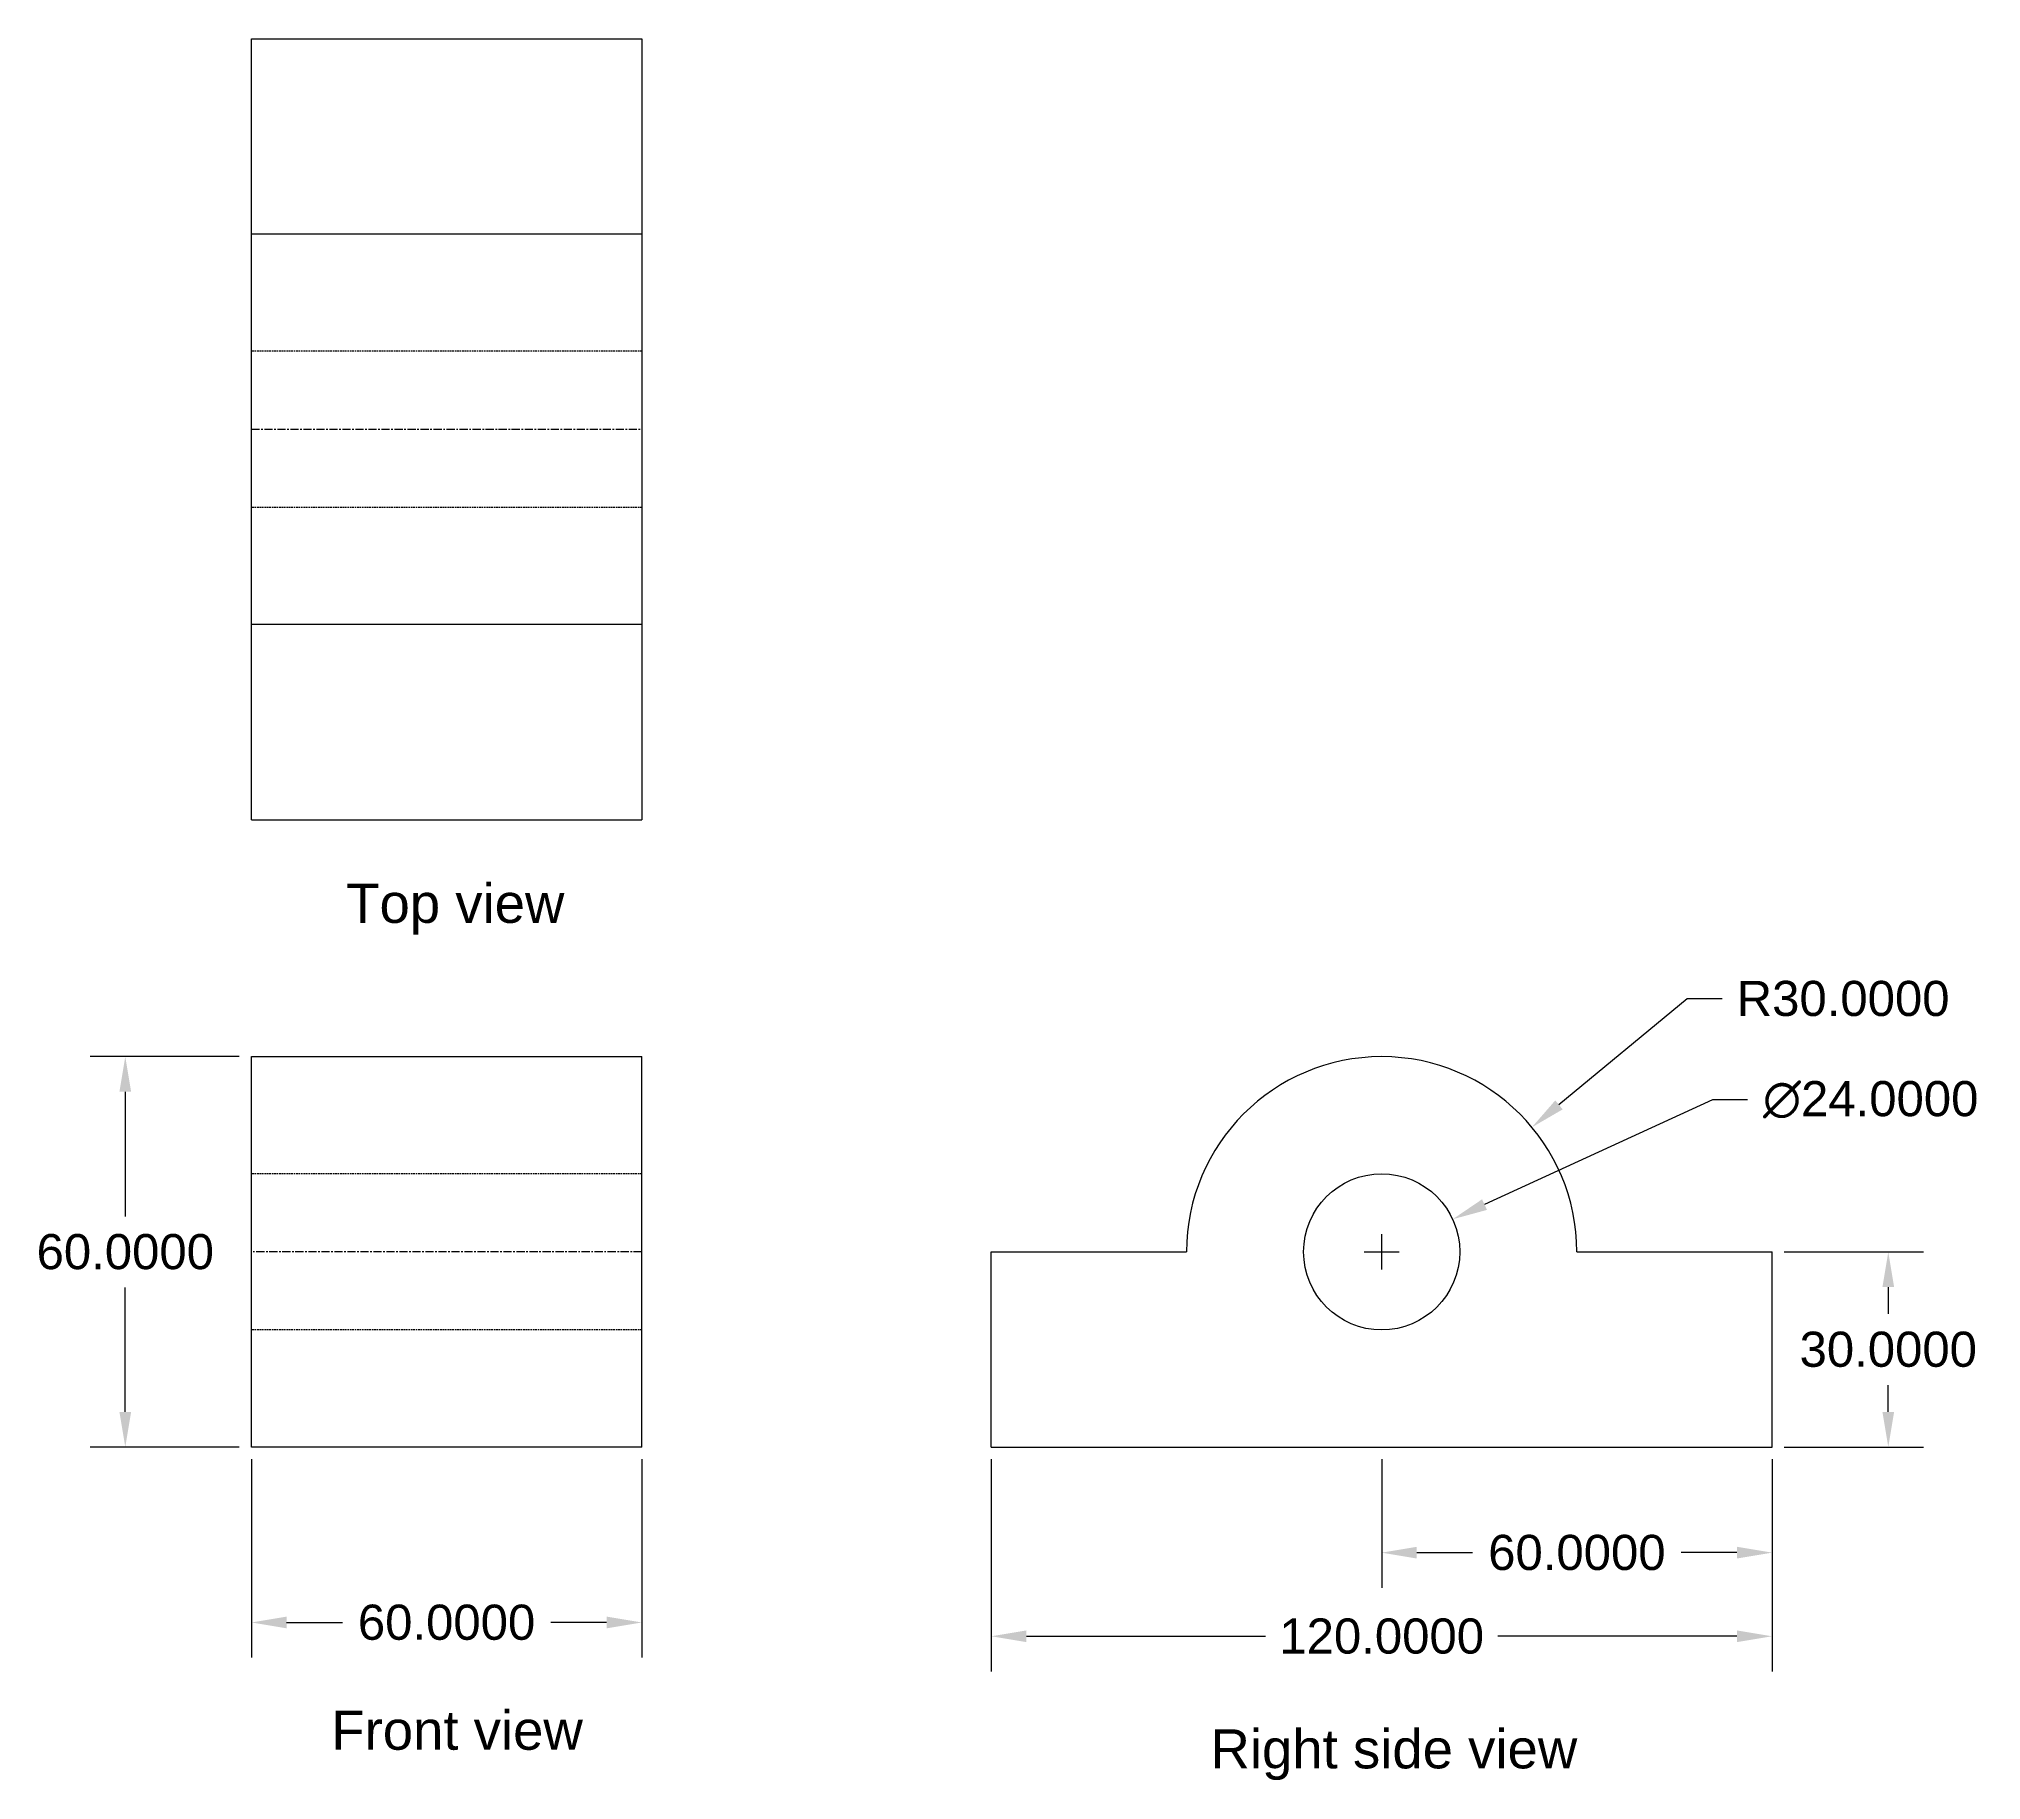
# Model space of a CAD drawing. Header units: millimetres. Extents: x -67 to 231, y -32 to 236.
import ezdxf

# ---------------------------------------------------------------- set-up
doc = ezdxf.new("R2010")
doc.units = ezdxf.units.MM
doc.header["$MEASUREMENT"] = 0
doc.linetypes.add('CENTER', pattern=[2, 1.25, -0.25, 0.25, -0.25])
doc.linetypes.add('HIDDEN', pattern=[0.375, 0.25, -0.125])
doc.styles.add('Annotative', font='arial.ttf')
doc.styles.get("Standard").update_dxf_attribs({"font": 'arial.ttf'})
doc.dimstyles.new('Annotative', dxfattribs={"dimscale": 0, "dimtxt": 0.18, "dimasz": 0.18, "dimexe": 0.18, "dimexo": 0.0625, "dimgap": 0.09, "dimtad": 0, "dimtih": 1, "dimtoh": 1, "dimdec": 4, "dimzin": 0, "dimdsep": 46, "dimtxsty": 'Standard', "dimcen": 0.09, "dimadec": 0, "dimazin": 0, "dimtfac": 1, "dimtdec": 4, "dimtofl": 0, "dimtmove": 0, "dimatfit": 3, "dimfxl": 1, "dimtolj": 1, "dimtzin": 0, "dimarcsym": 0})

# ---------------------------------------------------------------- blocks, each defined once
blk = doc.blocks.new('*D9')
at = {"color": 0, "lineweight": -2}
for p, q in [((138.94, 17.63), (138.94, -2.11)), ((198.94, 17.63), (198.94, -2.11)), ((144.34, 3.29), (152.92, 3.29)), ((193.54, 3.29), (184.95, 3.29))]:
    blk.add_line(p, q, dxfattribs=at)
at = {"color": 0}
for points in [[(144.34, 4.19), (144.34, 2.39), (138.94, 3.29)], [(193.54, 4.19), (193.54, 2.39), (198.94, 3.29)]]:
    blk.add_solid(points, dxfattribs=at)
at = {"layer": 'Defpoints', "color": 0}
for p in [(138.94, 19.51), (198.94, 19.51), (198.94, 3.29)]:
    blk.add_point(p, dxfattribs=at)
at = {"color": 0, "insert": (168.94, 3.29), "char_height": 5.4, "attachment_point": 5}
blk.add_mtext('\\A1;60.0000', dxfattribs=at)
blk = doc.blocks.new('*D10')
at = {"color": 0, "lineweight": -2}
for p, q in [((78.94, 17.63), (78.94, -14.96)), ((198.94, 17.63), (198.94, -14.96)), ((84.34, -9.56), (121.1, -9.56)), ((193.54, -9.56), (156.78, -9.56))]:
    blk.add_line(p, q, dxfattribs=at)
at = {"color": 0}
for points in [[(84.34, -8.66), (84.34, -10.46), (78.94, -9.56)], [(193.54, -8.66), (193.54, -10.46), (198.94, -9.56)]]:
    blk.add_solid(points, dxfattribs=at)
at = {"layer": 'Defpoints', "color": 0}
for p in [(78.94, 19.51), (198.94, 19.51), (198.94, -9.56)]:
    blk.add_point(p, dxfattribs=at)
at = {"color": 0, "insert": (138.94, -9.56), "char_height": 5.4, "attachment_point": 5}
blk.add_mtext('\\A1;120.0000', dxfattribs=at)
blk = doc.blocks.new('*D11')
at = {"color": 0, "lineweight": -2}
for p, q in [((200.81, 49.51), (222.2, 49.51)), ((216.8, 44.11), (216.8, 39.97)), ((216.8, 24.91), (216.8, 29.05)), ((200.81, 19.51), (222.2, 19.51))]:
    blk.add_line(p, q, dxfattribs=at)
at = {"color": 0}
for points in [[(215.9, 44.11), (217.7, 44.11), (216.8, 49.51)], [(215.9, 24.91), (217.7, 24.91), (216.8, 19.51)]]:
    blk.add_solid(points, dxfattribs=at)
at = {"layer": 'Defpoints', "color": 0}
for p in [(198.94, 49.51), (198.94, 19.51), (216.8, 19.51)]:
    blk.add_point(p, dxfattribs=at)
at = {"color": 0, "insert": (216.8, 34.51), "char_height": 5.4, "attachment_point": 5}
blk.add_mtext('\\A1;30.0000', dxfattribs=at)
blk = doc.blocks.new('*D13')
at = {"color": 0, "lineweight": -2}
for p, q in [((-34.79, 17.63), (-34.79, -12.84)), ((25.21, 17.63), (25.21, -12.84)), ((-29.39, -7.44), (-20.8, -7.44)), ((19.81, -7.44), (11.23, -7.44))]:
    blk.add_line(p, q, dxfattribs=at)
at = {"color": 0}
for points in [[(-29.39, -6.54), (-29.39, -8.34), (-34.79, -7.44)], [(19.81, -6.54), (19.81, -8.34), (25.21, -7.44)]]:
    blk.add_solid(points, dxfattribs=at)
at = {"layer": 'Defpoints', "color": 0}
for p in [(-34.79, 19.51), (25.21, 19.51), (25.21, -7.44)]:
    blk.add_point(p, dxfattribs=at)
at = {"color": 0, "insert": (-4.79, -7.44), "char_height": 5.4, "attachment_point": 5}
blk.add_mtext('\\A1;60.0000', dxfattribs=at)
blk = doc.blocks.new('*D15')
at = {"color": 0, "lineweight": -2}
for p, q in [((189.77, 72.88), (154.75, 56.78)), ((195.17, 72.88), (189.77, 72.88)), ((138.94, 46.81), (138.94, 52.21)), ((136.24, 49.51), (141.64, 49.51))]:
    blk.add_line(p, q, dxfattribs=at)
at = {"color": 0}
blk.add_solid([(154.37, 57.59), (155.12, 55.96), (149.84, 54.52)], dxfattribs=at)
at = {"layer": 'Defpoints', "color": 0}
for p in [(149.84, 54.52), (128.03, 44.5)]:
    blk.add_point(p, dxfattribs=at)
at = {"color": 0, "insert": (214.1, 72.88), "char_height": 5.4, "attachment_point": 5}
blk.add_mtext('\\A1;∅24.0000', dxfattribs=at)
blk = doc.blocks.new('*D17')
at = {"color": 0, "lineweight": -2}
for p, q in [((185.88, 88.42), (166.19, 72.1)), ((191.28, 88.42), (185.88, 88.42)), ((138.94, 46.81), (138.94, 52.21)), ((136.24, 49.51), (141.64, 49.51))]:
    blk.add_line(p, q, dxfattribs=at)
at = {"color": 0}
blk.add_solid([(165.62, 72.79), (166.76, 71.41), (162.03, 68.66)], dxfattribs=at)
at = {"layer": 'Defpoints', "color": 0}
for p in [(162.03, 68.66), (138.94, 49.51)]:
    blk.add_point(p, dxfattribs=at)
at = {"color": 0, "insert": (209.86, 88.42), "char_height": 5.4, "attachment_point": 5}
blk.add_mtext('\\A1;R30.0000', dxfattribs=at)
blk = doc.blocks.new('*D18')
at = {"color": 0, "lineweight": -2}
for p, q in [((-36.66, 79.51), (-59.57, 79.51)), ((-54.17, 74.11), (-54.17, 54.97)), ((-54.17, 24.91), (-54.17, 44.05)), ((-36.66, 19.51), (-59.57, 19.51))]:
    blk.add_line(p, q, dxfattribs=at)
at = {"color": 0}
for points in [[(-55.07, 74.11), (-53.27, 74.11), (-54.17, 79.51)], [(-55.07, 24.91), (-53.27, 24.91), (-54.17, 19.51)]]:
    blk.add_solid(points, dxfattribs=at)
at = {"layer": 'Defpoints', "color": 0}
for p in [(-34.79, 79.51), (-54.17, 19.51), (-34.79, 19.51)]:
    blk.add_point(p, dxfattribs=at)
at = {"color": 0, "insert": (-54.17, 49.51), "char_height": 5.4, "attachment_point": 5}
blk.add_mtext('\\A1;60.0000', dxfattribs=at)

msp = doc.modelspace()

# ---------------------------------------------------------------- linework, layer by layer
for p, q in [((-34.78517, 115.91454), (-34.78517, 235.91454)), ((-34.78517, 235.91454), (25.21483, 235.91454)), ((25.21483, 235.91454), (25.21483, 115.91454)), ((25.21483, 205.91454), (-34.78517, 205.91454)), ((25.21483, 145.91454), (-34.78517, 145.91454)), ((-34.78517, 115.91454), (25.21483, 115.91454)), ((-34.78517, 19.50862), (-34.78517, 79.50862)), ((-34.78517, 79.50862), (25.21483, 79.50862)), ((25.21483, 19.50862), (25.21483, 79.50862)), ((78.93648, 19.50862), (78.93648, 49.50862)), ((78.93648, 49.50862), (108.93648, 49.50862)), ((168.93648, 49.50862), (198.93648, 49.50862)), ((198.93648, 19.50862), (198.93648, 49.50862)), ((25.21483, 19.50862), (-34.78517, 19.50862)), ((78.93648, 19.50862), (198.93648, 19.50862))]:
    msp.add_line(p, q)
at = {"linetype": 'HIDDEN'}
for p, q in [((25.21483, 187.91454), (-34.78517, 187.91454)), ((25.21483, 163.91454), (-34.78517, 163.91454)), ((25.21483, 61.50862), (-34.78517, 61.50862)), ((25.21483, 37.50862), (-34.78517, 37.50862))]:
    msp.add_line(p, q, dxfattribs=at)
at = {"linetype": 'CENTER'}
for p, q in [((-34.78517, 175.91454), (25.21483, 175.91454)), ((25.21483, 49.50862), (-34.78517, 49.50862))]:
    msp.add_line(p, q, dxfattribs=at)
msp.add_circle((138.93648, 49.50862), 12)
msp.add_arc((138.93648, 49.50862), 30, 0, 180)

# ---------------------------------------------------------------- texts
at = {"char_height": 6, "attachment_point": 1, "style": 'Annotative'}
for s, width, insert in [('Top view', 42.3741844, (-20.21766, 106.07069)), ('Front view', 56.6897867, (-22.50816, -20.99967)), ('Right side view', 96.7734745, (112.63113, -23.85955))]:
    msp.add_mtext_dynamic_manual_height_columns(s, width=width, gutter_width=30, heights=[0], dxfattribs=dict(at, insert=insert))

# ---------------------------------------------------------------- dimensions: what is measured, and where the dimension line sits
dim = msp.add_radius_dim(center=(138.93648, 49.50862), mpoint=(162.03217, 68.65513), dimstyle='Annotative')
dim.commit()
dim.dimension.update_dxf_attribs({"geometry": '*D17', "text_midpoint": (209.85761, 88.42204), "dimtype": 164})
for base, p1, p2, picture, middle in [((-54.16551, 19.50862), (-34.78517, 79.50862), (-34.78517, 19.50862), '*D18', (-54.16551, 49.50862)), ((216.79817, 19.50862), (198.93648, 49.50862), (198.93648, 19.50862), '*D11', (216.79817, 34.50862))]:
    dim = msp.add_linear_dim(base=base, p1=p1, p2=p2, angle=90, dimstyle='Annotative')
    dim.commit()
    dim.dimension.update_dxf_attribs({"geometry": picture, "text_midpoint": middle})
dim = msp.add_diameter_dim_2p(p1=(128.0334, 44.49636), p2=(149.83956, 54.52089), dimstyle='Annotative')
dim.commit()
dim.dimension.update_dxf_attribs({"geometry": '*D15', "text_midpoint": (214.10212, 72.87605), "dimtype": 163})
for base, p1, p2, picture, middle in [((25.21483, -7.44493), (-34.78517, 19.50862), (25.21483, 19.50862), '*D13', (-4.78517, -7.44493)), ((198.93648, -9.56235), (78.93648, 19.50862), (198.93648, 19.50862), '*D10', (138.93648, -9.56235)), ((198.93648, 3.28623), (138.93648, 19.50862), (198.93648, 19.50862), '*D9', (168.93648, 3.28623))]:
    dim = msp.add_linear_dim(base=base, p1=p1, p2=p2, dimstyle='Annotative')
    dim.commit()
    dim.dimension.update_dxf_attribs({"geometry": picture, "text_midpoint": middle})

doc.saveas('drawing.dxf')
